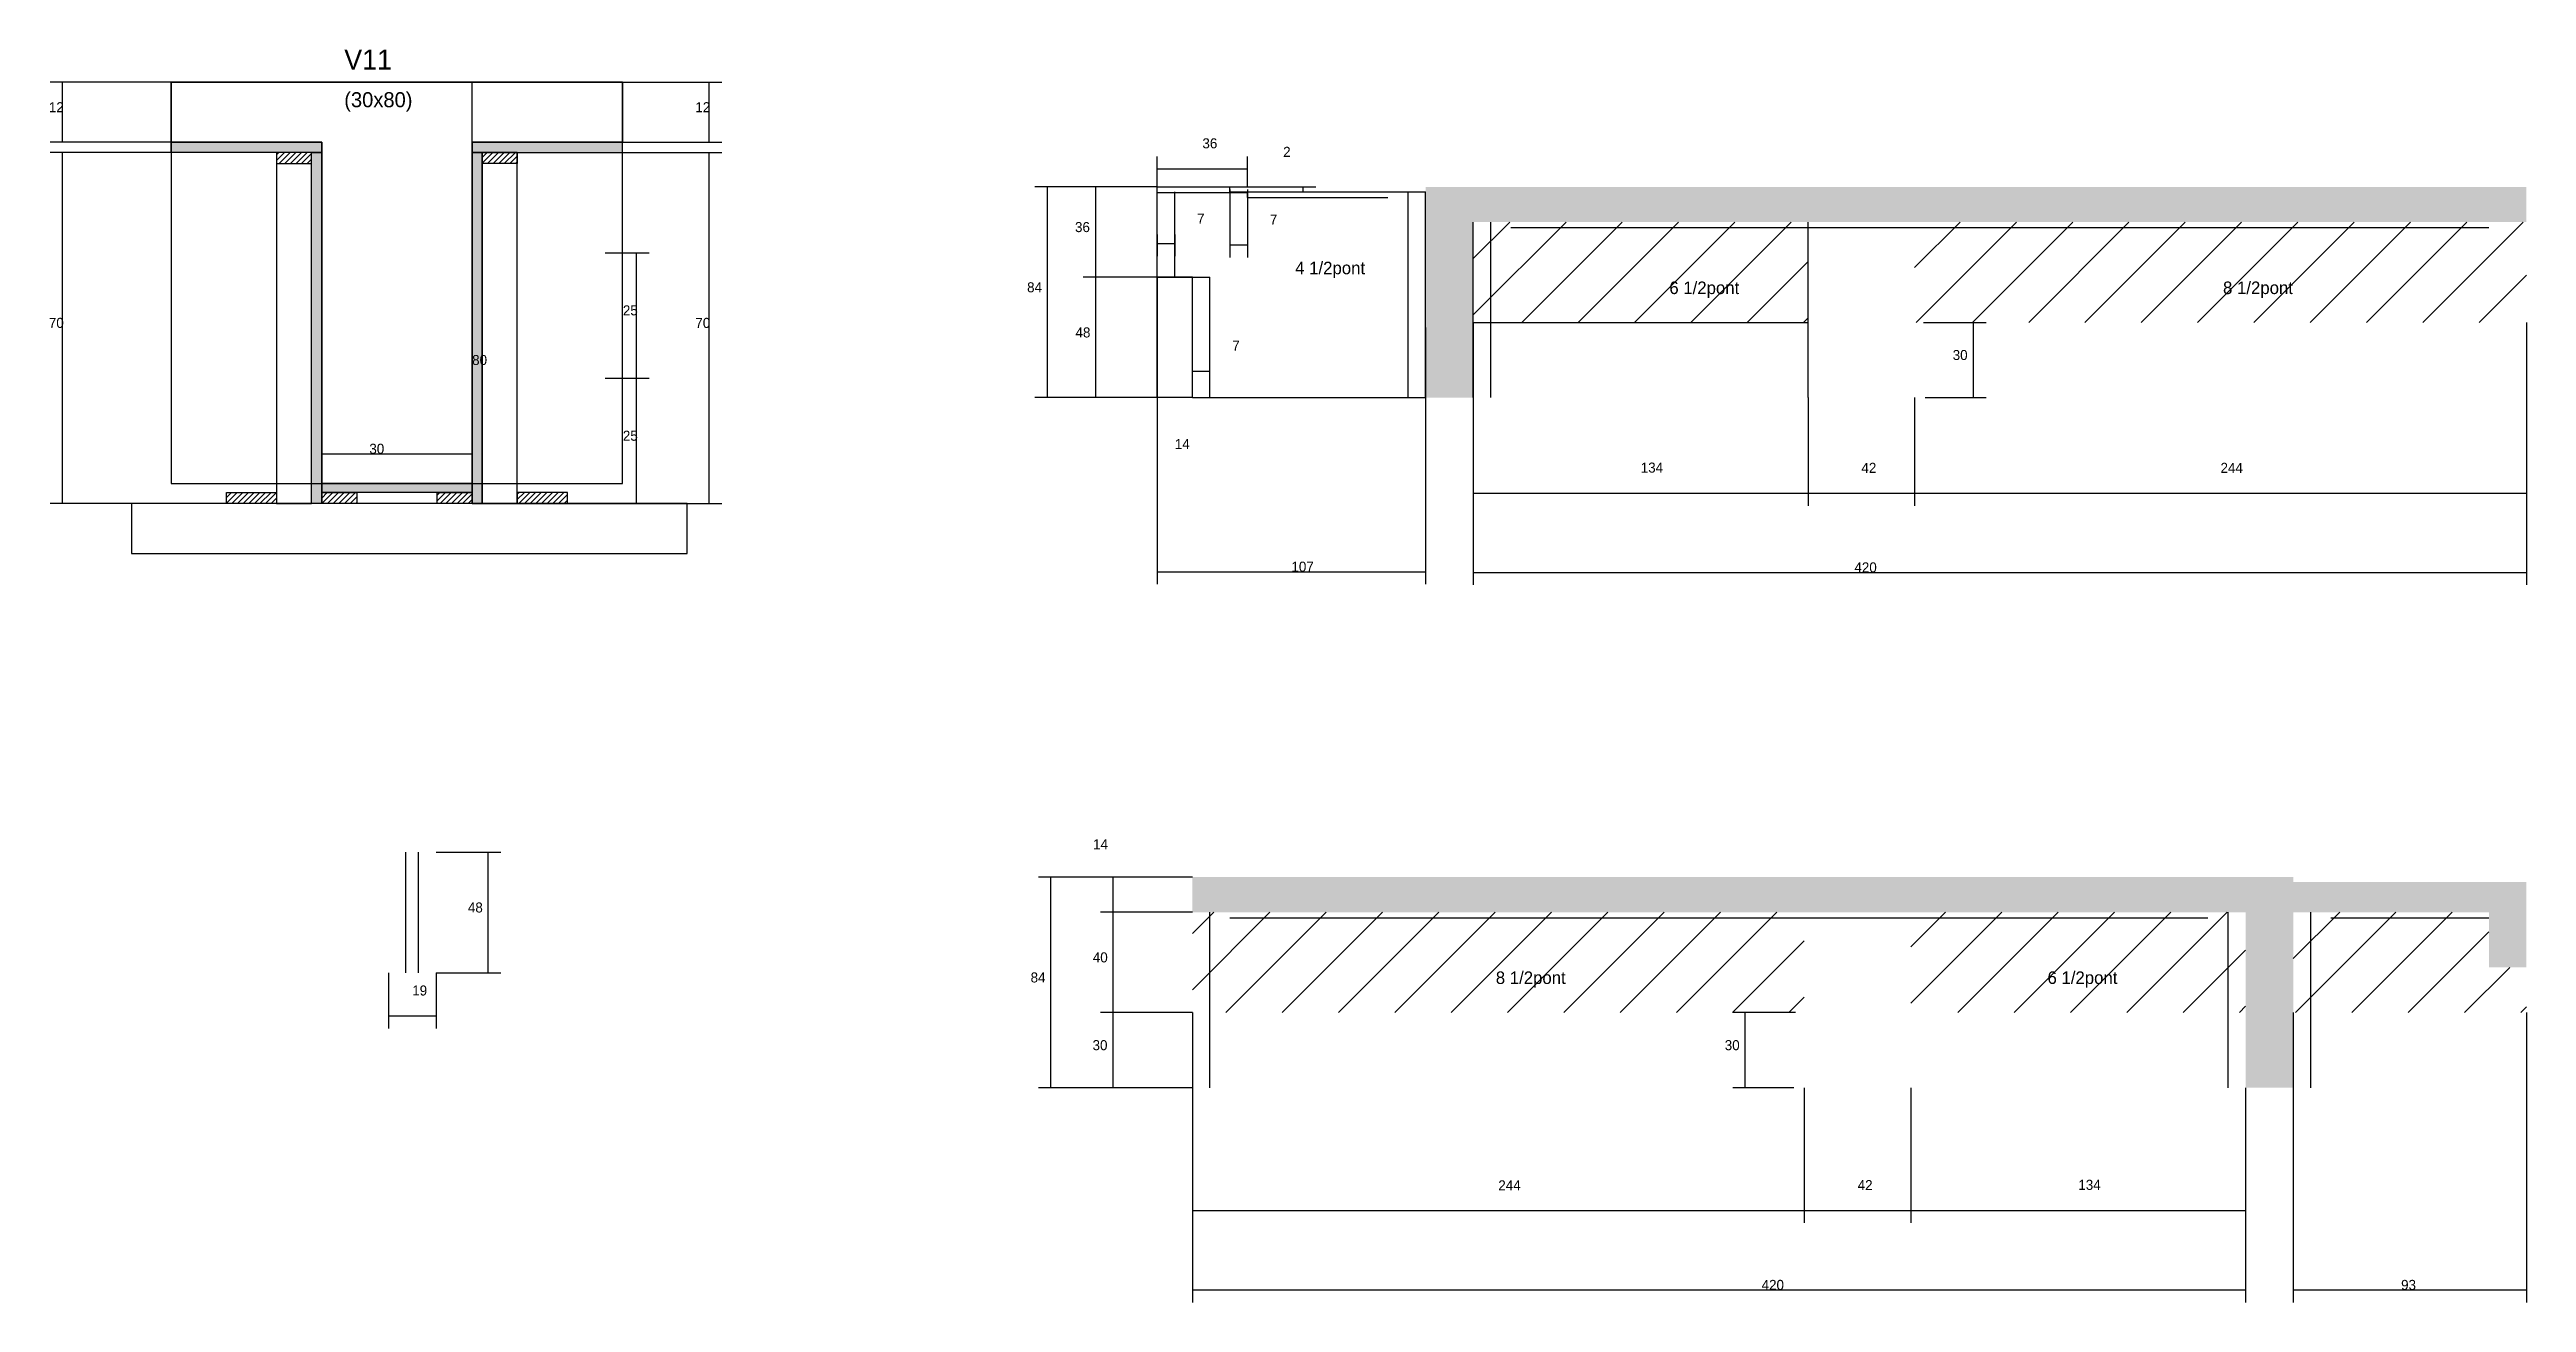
# Model space of a CAD drawing. Header units: metres. Extents: x 129890 to 131750, y 31143 to 31642.
# Drawn here: x 130762 to 131750, y 31143 to 31642 of the extents above; entities that cross this region are included whole.
import ezdxf

# ---------------------------------------------------------------- set-up
doc = ezdxf.new("R2010")
doc.units = ezdxf.units.M
for name, color, linetype in [('CONCRETO', 251, 'Continuous'), ('COTA', 4, 'Continuous'), ('Cota Seção (2x)', 4, 'Continuous'), ('Hachura', 253, 'Continuous'), ('Madeira', 126, 'Continuous'), ('NOMENCLATURA', 7, 'Continuous'), ('Painéis', 200, 'Continuous'), ('SARR_2.2x7', 40, 'Continuous'), ('Texto Seção', 7, 'Continuous')]:
    doc.layers.add(name, color=color, linetype=linetype)

msp = doc.modelspace()

# ---------------------------------------------------------------- texts
at = {"layer": 'COTA'}
for s, p in [('12', (130761.8, 31617.5)), ('12', (131019.6, 31617.5)), ('36', (131221.8, 31603.1)), ('2', (131254, 31599.7)), ('36', (131171, 31569.7)), ('7', (131219.7, 31573.1)), ('7', (131248.7, 31572.7)), ('84', (131151.9, 31545.7)), ('25', (130990.7, 31536.5)), ('70', (130761.8, 31531.5)), ('70', (131019.6, 31531.5)), ('48', (131171.2, 31527.7)), ('7', (131233.7, 31522.4)), ('30', (131521, 31518.7)), ('25', (130990.7, 31486.5)), ('14', (131210.8, 31483.2)), ('134', (131396.6, 31473.8)), ('42', (131484.6, 31473.7)), ('244', (131627.8, 31473.7)), ('107', (131257.3, 31434.3)), ('420', (131481.8, 31434)), ('14', (131178.2, 31323.6)), ('48', (130928.9, 31298.4)), ('40', (131178.1, 31278.5)), ('84', (131153.3, 31270.5)), ('19', (130906.7, 31265.3)), ('30', (131178, 31243.5)), ('30', (131430.1, 31243.5)), ('244', (131339.8, 31187.6)), ('42', (131483.1, 31187.7)), ('134', (131571.1, 31187.8)), ('420', (131444.8, 31147.9)), ('93', (131699.8, 31147.9))]:
    msp.add_text(s, height=4, dxfattribs=at).set_placement(p)
at = {"layer": 'Cota Seção (2x)'}
for s, p in [('80', (130930.6, 31516.7)), ('30', (130889.6, 31481.3))]:
    msp.add_text(s, height=4, dxfattribs=at).set_placement(p)
at = {"layer": 'NOMENCLATURA'}
for s, p in [('4 1/2pont', (131258.8, 31552.9)), ('6 1/2pont', (131408, 31545)), ('8 1/2pont', (131628.8, 31545)), ('8 1/2pont', (131338.8, 31269.9)), ('6 1/2pont', (131558.8, 31269.9))]:
    msp.add_text(s, height=5, dxfattribs=at).set_placement(p)
at = {"layer": 'Texto Seção'}
for s, height, p in [('V11', 8, (130879.6, 31634.5)), ('(30x80)', 6, (130879.6, 31619.5))]:
    msp.add_text(s, height=height, dxfattribs=at).set_placement(p)

# ---------------------------------------------------------------- hatches: boundary and pattern name
at = {"layer": 'COTA'}
h = msp.add_hatch(dxfattribs=at)
h.set_pattern_fill('AR-CONC', scale=0.03)
h.paths.add_polyline_path([(131749.8, 31587.7), (131310.8, 31587.7), (131310.8, 31585.7), (131310.8, 31503.7), (131329.8, 31503.7), (131329.8, 31573.7), (131749.8, 31573.7)])
h = msp.add_hatch(dxfattribs=at)
h.set_pattern_fill('AR-CONC', scale=0.03)
h.paths.add_polyline_path([(131656.8, 31298.5), (131734.8, 31298.5), (131734.8, 31276.5), (131749.8, 31276.5), (131749.8, 31310.5), (131656.8, 31310.5), (131656.8, 31312.5), (131217.8, 31312.5), (131217.8, 31298.5), (131637.8, 31298.5), (131637.8, 31228.5), (131656.8, 31228.5)])
at = {"layer": 'Hachura'}
h = msp.add_hatch(color=8, dxfattribs=at)
h.dxf.hatch_style = 1
h.paths.add_polyline_path([(130810.6, 31601.5), (130810.6, 31605.5), (130810.6, 31605.5), (130870.6, 31605.5), (130870.6, 31605.5), (130870.6, 31601.5), (130870.6, 31601.5), (130810.6, 31601.5)])
h = msp.add_hatch(dxfattribs=at)
h.set_pattern_fill('ANSI31', scale=0.5)
h.paths.add_polyline_path([(130852.6, 31601.5), (130852.6, 31597.1), (130852.6, 31597.1), (130866.6, 31597.1), (130866.6, 31597.1), (130866.6, 31601.5), (130866.6, 31601.5), (130852.6, 31601.5)])
h = msp.add_hatch(color=8, dxfattribs=at)
h.dxf.hatch_style = 1
h.paths.add_polyline_path([(130866.6, 31601.5), (130870.6, 31601.5), (130870.6, 31601.5), (130870.6, 31461.5), (130870.6, 31461.5), (130866.6, 31461.5), (130866.6, 31461.5), (130866.6, 31601.5)])
h = msp.add_hatch(color=8, dxfattribs=at)
h.dxf.hatch_style = 1
h.paths.add_polyline_path([(130990.6, 31601.5), (130990.6, 31605.5), (130990.6, 31605.5), (130930.6, 31605.5), (130930.6, 31605.5), (130930.6, 31601.5), (130930.6, 31601.5), (130990.6, 31601.5)])
h = msp.add_hatch(color=8, dxfattribs=at)
h.dxf.hatch_style = 1
h.paths.add_polyline_path([(130934.6, 31601.5), (130930.6, 31601.5), (130930.6, 31601.5), (130930.6, 31461.5), (130930.6, 31461.5), (130934.6, 31461.5), (130934.6, 31461.5), (130934.6, 31601.5)])
h = msp.add_hatch(dxfattribs=at)
h.set_pattern_fill('ANSI31', scale=0.5)
h.paths.add_polyline_path([(130948.6, 31601.5), (130948.6, 31597.1), (130948.6, 31597.1), (130934.6, 31597.1), (130934.6, 31597.1), (130934.6, 31601.5), (130934.6, 31601.5), (130948.6, 31601.5)])
h = msp.add_hatch(dxfattribs=at)
h.set_pattern_fill('ANSI31', scale=5)
h.paths.add_polyline_path([(131463.3, 31533.7), (131463.3, 31573.7), (131329.8, 31573.7), (131329.8, 31533.7)])
h = msp.add_hatch(dxfattribs=at)
h.set_pattern_fill('ANSI31', scale=5)
h.paths.add_polyline_path([(131749.8, 31533.7), (131749.8, 31573.7), (131505.8, 31573.7), (131505.8, 31533.7)])
h = msp.add_hatch(color=8, dxfattribs=at)
h.dxf.hatch_style = 1
h.paths.add_polyline_path([(130870.6, 31465.9), (130870.6, 31469.5), (130870.6, 31469.5), (130930.6, 31469.5), (130930.6, 31469.5), (130930.6, 31465.9), (130930.6, 31465.9), (130870.6, 31465.9)])
h = msp.add_hatch(dxfattribs=at)
h.set_pattern_fill('ANSI31', scale=0.5)
h.paths.add_polyline_path([(130832.6, 31461.5), (130832.6, 31465.9), (130832.6, 31465.9), (130852.6, 31465.9), (130852.6, 31465.9), (130852.6, 31461.5), (130852.6, 31461.5), (130832.6, 31461.5)])
h = msp.add_hatch(dxfattribs=at)
h.set_pattern_fill('ANSI31', scale=0.5)
h.paths.add_polyline_path([(130870.6, 31461.5), (130870.6, 31465.9), (130870.6, 31465.9), (130884.6, 31465.9), (130884.6, 31465.9), (130884.6, 31461.5), (130884.6, 31461.5), (130870.6, 31461.5)])
h = msp.add_hatch(dxfattribs=at)
h.set_pattern_fill('ANSI31', scale=0.5)
h.paths.add_polyline_path([(130916.6, 31461.5), (130916.6, 31465.9), (130916.6, 31465.9), (130930.6, 31465.9), (130930.6, 31465.9), (130930.6, 31461.5), (130930.6, 31461.5), (130916.6, 31461.5)])
h = msp.add_hatch(dxfattribs=at)
h.set_pattern_fill('ANSI31', scale=0.5)
h.paths.add_polyline_path([(130968.6, 31461.5), (130968.6, 31465.9), (130968.6, 31465.9), (130948.6, 31465.9), (130948.6, 31465.9), (130948.6, 31461.5), (130948.6, 31461.5), (130968.6, 31461.5)])
h = msp.add_hatch(dxfattribs=at)
h.set_pattern_fill('ANSI31', scale=5)
h.paths.add_polyline_path([(131217.8, 31298.5), (131217.8, 31258.5), (131461.8, 31258.5), (131461.8, 31298.5)])
h = msp.add_hatch(dxfattribs=at)
h.set_pattern_fill('ANSI31', scale=5)
h.paths.add_polyline_path([(131504.3, 31298.5), (131504.3, 31258.5), (131637.8, 31258.5), (131637.8, 31298.5)])
h = msp.add_hatch(dxfattribs=at)
h.set_pattern_fill('ANSI31', scale=5)
h.paths.add_polyline_path([(131749.8, 31258.5), (131749.8, 31276.5), (131734.8, 31276.5), (131734.8, 31298.5), (131656.8, 31298.5), (131656.8, 31258.5)])

# ---------------------------------------------------------------- linework, layer by layer
at = {"layer": 'CONCRETO'}
for points in [[(130930.6, 31605.5), (130930.6, 31595.5), (130930.6, 31469.5), (130870.6, 31469.5), (130870.6, 31605.5), (130810.6, 31605.5), (130810.6, 31629.5), (130930.6, 31629.5), (130990.6, 31629.5), (130990.6, 31605.5)], [(130810.6, 31469.5), (130990.6, 31469.5), (130990.6, 31629.5), (130810.6, 31629.5)]]:
    msp.add_lwpolyline(points, close=True, dxfattribs=at)
at = {"layer": 'COTA'}
for p, q in [((130810.6, 31629.5), (130762.3, 31629.5)), ((130767.3, 31605.5), (130767.3, 31629.5)), ((130990.6, 31629.5), (131030.1, 31629.5)), ((131025.1, 31605.5), (131025.1, 31629.5)), ((130810.6, 31605.5), (130762.3, 31605.5)), ((130810.6, 31601.5), (130762.3, 31601.5)), ((130767.3, 31461.5), (130767.3, 31601.5)), ((130948.6, 31601.5), (131030.1, 31601.5)), ((130990.6, 31605.5), (131030.1, 31605.5)), ((131025.1, 31461.5), (131025.1, 31601.5)), ((131203.8, 31587.7), (131203.8, 31599.9)), ((131239.8, 31587.7), (131239.8, 31599.9)), ((131203.8, 31587.7), (131155, 31587.7)), ((131160, 31503.7), (131160, 31587.7)), ((131203.8, 31587.7), (131174.3, 31587.7)), ((131179.3, 31551.7), (131179.3, 31587.7)), ((131203.8, 31594.9), (131239.8, 31594.9)), ((131239.8, 31587.7), (131267, 31587.7)), ((131262, 31585.7), (131262, 31587.7)), ((131232.8, 31586.7), (131232.8, 31559.6)), ((131239.8, 31586.7), (131239.8, 31559.6)), ((131239.8, 31585.7), (131267, 31585.7)), ((131203.8, 31568.7), (131203.8, 31560.1)), ((131210.8, 31568.7), (131210.8, 31560.1)), ((130983.6, 31561.5), (131001.2, 31561.5)), ((130996.2, 31511.5), (130996.2, 31561.5)), ((131203.8, 31565.1), (131210.8, 31565.1)), ((131232.8, 31564.6), (131239.8, 31564.6)), ((131203.8, 31551.7), (131174.3, 31551.7)), ((131217.8, 31551.7), (131174.3, 31551.7)), ((131179.3, 31503.7), (131179.3, 31551.7)), ((131203.8, 31551.7), (131203.8, 31429.3)), ((131203.8, 31503.7), (131203.8, 31551.7)), ((131203.8, 31551.7), (131208.8, 31551.7)), ((131310.8, 31531.7), (131310.8, 31429.3)), ((131329.8, 31533.7), (131329.8, 31429)), ((131329.8, 31533.7), (131329.8, 31460.6)), ((131509.3, 31533.7), (131534.3, 31533.7)), ((131529.3, 31503.7), (131529.3, 31533.7)), ((131749.8, 31533.7), (131749.8, 31429)), ((131217.8, 31503.7), (131217.8, 31519.3)), ((131224.8, 31503.7), (131224.8, 31519.3)), ((130983.6, 31511.5), (131001.2, 31511.5)), ((130983.6, 31511.5), (131001.2, 31511.5)), ((130996.2, 31461.5), (130996.2, 31511.5)), ((131217.8, 31514.3), (131224.8, 31514.3)), ((131217.8, 31503.7), (131155, 31503.7)), ((131217.8, 31503.7), (131174.3, 31503.7)), ((131217.8, 31503.7), (131198.8, 31503.7)), ((131463.3, 31503.7), (131463.3, 31460.6)), ((131463.3, 31503.7), (131463.3, 31460.6)), ((131505.8, 31503.7), (131505.8, 31460.6)), ((131505.8, 31503.7), (131505.8, 31460.6)), ((131510, 31503.7), (131534.3, 31503.7)), ((131749.8, 31503.7), (131749.8, 31460.6)), ((130832.6, 31461.5), (130762.3, 31461.5)), ((130968.6, 31461.5), (131030.1, 31461.5)), ((130983.6, 31461.5), (131001.2, 31461.5)), ((131329.8, 31465.6), (131463.3, 31465.6)), ((131463.3, 31465.6), (131505.8, 31465.6)), ((131505.8, 31465.6), (131749.8, 31465.6)), ((131203.8, 31434.3), (131310.8, 31434.3)), ((131329.8, 31434), (131749.8, 31434)), ((130916.2, 31322.4), (130942, 31322.4)), ((130937, 31274.4), (130937, 31322.4)), ((131217.8, 31312.5), (131156.4, 31312.5)), ((131161.4, 31228.5), (131161.4, 31312.5)), ((131217.8, 31312.5), (131181.2, 31312.5)), ((131186.2, 31298.5), (131186.2, 31312.5)), ((131217.8, 31298.5), (131181.2, 31298.5)), ((131217.8, 31298.5), (131181.2, 31298.5)), ((131186.2, 31258.5), (131186.2, 31298.5)), ((130897.2, 31274.4), (130897.2, 31252.2)), ((130916.2, 31274.4), (130942, 31274.4)), ((130916.2, 31274.4), (130916.2, 31252.2)), ((130897.2, 31257.2), (130916.2, 31257.2)), ((131217.8, 31258.5), (131181.2, 31258.5)), ((131217.8, 31258.5), (131181.2, 31258.5)), ((131186.2, 31228.5), (131186.2, 31258.5)), ((131217.8, 31258.5), (131217.8, 31142.9)), ((131458.3, 31258.5), (131433.3, 31258.5)), ((131438.3, 31228.5), (131438.3, 31258.5)), ((131656.8, 31258.5), (131656.8, 31142.9)), ((131749.8, 31258.5), (131749.8, 31142.9)), ((131217.8, 31228.5), (131156.4, 31228.5)), ((131217.8, 31228.5), (131181.2, 31228.5)), ((131217.8, 31228.5), (131217.8, 31174.6)), ((131457.6, 31228.5), (131433.3, 31228.5)), ((131461.8, 31228.5), (131461.8, 31174.6)), ((131461.8, 31228.5), (131461.8, 31174.6)), ((131504.3, 31228.5), (131504.3, 31174.6)), ((131504.3, 31228.5), (131504.3, 31174.6)), ((131637.8, 31228.5), (131637.8, 31142.9)), ((131637.8, 31228.5), (131637.8, 31174.6)), ((131217.8, 31179.6), (131461.8, 31179.6)), ((131461.8, 31179.6), (131504.3, 31179.6)), ((131504.3, 31179.6), (131637.8, 31179.6)), ((131217.8, 31147.9), (131637.8, 31147.9)), ((131656.8, 31147.9), (131749.8, 31147.9))]:
    msp.add_line(p, q, dxfattribs=at)
at = {"layer": 'Cota Seção (2x)'}
for p, q in [((130870.6, 31629.5), (130935.6, 31629.5)), ((130930.6, 31469.5), (130930.6, 31629.5)), ((130870.6, 31469.5), (130870.6, 31486.3)), ((130870.6, 31481.3), (130930.6, 31481.3)), ((130930.6, 31469.5), (130930.6, 31486.3)), ((130870.6, 31469.5), (130935.6, 31469.5))]:
    msp.add_line(p, q, dxfattribs=at)
at = {"layer": 'Madeira'}
for points in [[(130852.6, 31601.5), (130852.6, 31597.1), (130866.6, 31597.1), (130866.6, 31601.5)], [(130852.6, 31461.5), (130866.6, 31461.5), (130866.6, 31601.5), (130852.6, 31601.5)], [(130948.6, 31601.5), (130948.6, 31597.1), (130934.6, 31597.1), (130934.6, 31601.5)], [(130948.6, 31601.5), (130934.6, 31601.5), (130934.6, 31461.5), (130948.6, 31461.5)], [(130794.8, 31441.5), (131016.4, 31441.5), (131016.4, 31461.5), (130794.8, 31461.5)], [(130832.6, 31461.5), (130832.6, 31465.9), (130852.6, 31465.9), (130852.6, 31461.5)], [(130870.6, 31461.5), (130870.6, 31465.9), (130884.6, 31465.9), (130884.6, 31461.5)], [(130916.6, 31461.5), (130916.6, 31465.9), (130930.6, 31465.9), (130930.6, 31461.5)], [(130968.6, 31461.5), (130968.6, 31465.9), (130948.6, 31465.9), (130948.6, 31461.5)]]:
    msp.add_lwpolyline(points, close=True, dxfattribs=at)
at = {"layer": 'Painéis'}
for p, q in [((130810.6, 31605.5), (130870.6, 31605.5)), ((130810.6, 31601.5), (130810.6, 31605.5)), ((130870.6, 31601.5), (130870.6, 31605.5)), ((130870.6, 31461.5), (130870.6, 31601.5)), ((130930.6, 31605.5), (130990.6, 31605.5)), ((130930.6, 31601.5), (130930.6, 31605.5)), ((130930.6, 31461.5), (130930.6, 31601.5)), ((130990.6, 31601.5), (130990.6, 31605.5)), ((131203.8, 31587.7), (131239.8, 31587.7)), ((131203.8, 31551.7), (131203.8, 31587.7)), ((131239.8, 31585.7), (131310.8, 31585.7)), ((131310.8, 31503.7), (131310.8, 31585.7)), ((131310.8, 31531.7), (131310.8, 31585.7)), ((131329.8, 31503.7), (131329.8, 31573.7)), ((131329.8, 31533.7), (131329.8, 31573.7)), ((131463.3, 31503.7), (131463.3, 31573.7)), ((131203.8, 31551.7), (131217.8, 31551.7)), ((131217.8, 31503.7), (131217.8, 31551.7)), ((131329.8, 31533.7), (131463.3, 31533.7)), ((131217.8, 31503.7), (131310.8, 31503.7)), ((130870.6, 31469.5), (130930.6, 31469.5)), ((130870.6, 31465.9), (130870.6, 31469.5)), ((130930.6, 31465.9), (130930.6, 31469.5))]:
    msp.add_line(p, q, dxfattribs=at)
for points in [[(130810.6, 31601.5), (130810.6, 31605.5), (130870.6, 31605.5), (130870.6, 31601.5)], [(130866.6, 31601.5), (130870.6, 31601.5), (130870.6, 31461.5), (130866.6, 31461.5)], [(130990.6, 31601.5), (130990.6, 31605.5), (130930.6, 31605.5), (130930.6, 31601.5)], [(130934.6, 31601.5), (130930.6, 31601.5), (130930.6, 31461.5), (130934.6, 31461.5)], [(130870.6, 31465.9), (130870.6, 31469.5), (130930.6, 31469.5), (130930.6, 31465.9)]]:
    msp.add_lwpolyline(points, close=True, dxfattribs=at)
at = {"layer": 'SARR_2.2x7'}
for p, q in [((131232.8, 31585.7), (131232.8, 31587.7)), ((131203.8, 31585.5), (131239.8, 31585.5)), ((131210.8, 31551.7), (131210.8, 31585.7)), ((131232.8, 31585.7), (131239.8, 31585.7)), ((131239.8, 31583.5), (131239.8, 31585.7)), ((131239.8, 31583.5), (131295.8, 31583.5)), ((131303.8, 31503.7), (131303.8, 31585.7)), ((131336.8, 31533.7), (131336.8, 31573.7)), ((131344.8, 31571.5), (131463.3, 31571.5)), ((131463.3, 31571.5), (131505.8, 31571.5)), ((131505.8, 31571.5), (131734.8, 31571.5)), ((131217.8, 31551.7), (131224.8, 31551.7)), ((131224.8, 31503.7), (131224.8, 31551.7)), ((131336.8, 31503.7), (131336.8, 31533.7)), ((130904.2, 31274.4), (130904.2, 31322.4)), ((130909.2, 31274.4), (130909.2, 31322.4)), ((131224.8, 31258.5), (131224.8, 31298.5)), ((131232.8, 31296.3), (131461.8, 31296.3)), ((131461.8, 31296.3), (131504.3, 31296.3)), ((131504.3, 31296.3), (131622.8, 31296.3)), ((131630.8, 31258.5), (131630.8, 31298.5)), ((131663.8, 31258.5), (131663.8, 31298.5)), ((131671.8, 31296.3), (131734.8, 31296.3)), ((131224.8, 31228.5), (131224.8, 31258.5)), ((131630.8, 31228.5), (131630.8, 31258.5)), ((131663.8, 31228.5), (131663.8, 31258.5))]:
    msp.add_line(p, q, dxfattribs=at)

msp.set_redraw_order([(e.dxf.handle, doc.entitydb.next_handle()) for e in msp.query("TEXT MTEXT ATTDEF DIMENSION ARC_DIMENSION")])  # texts and dimensions are drawn at this point

doc.saveas('drawing.dxf')
